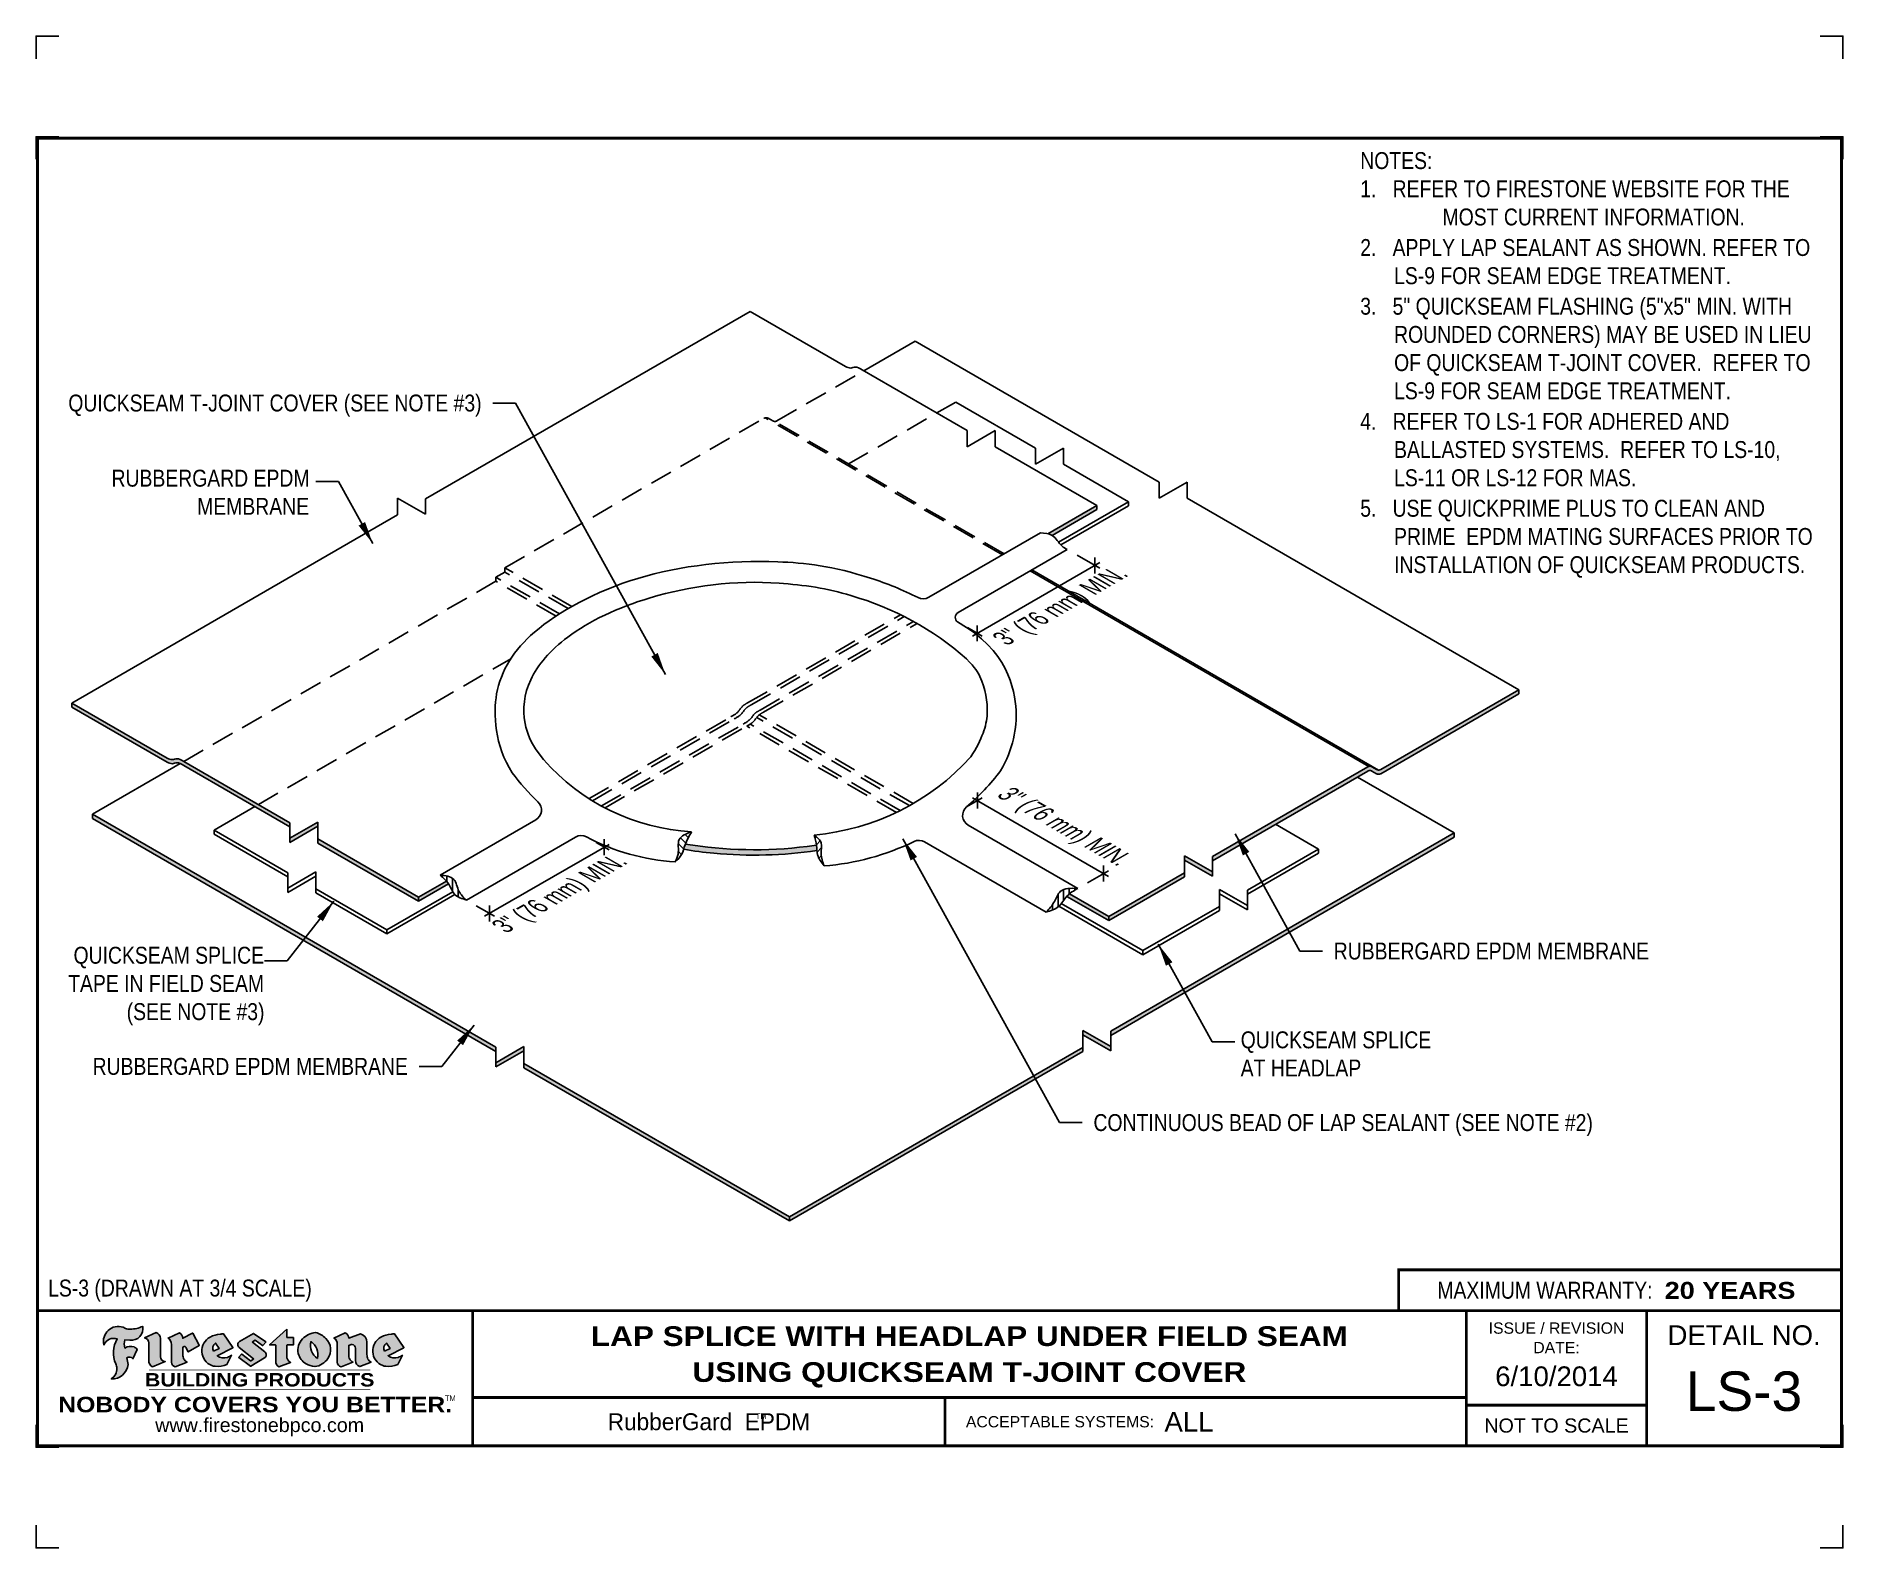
# Model space of a CAD drawing. Header units: inches. Extents: x 143.4 to 163.5, y 131.3 to 148.
import ezdxf
from ezdxf.enums import TextEntityAlignment as Align

# ---------------------------------------------------------------- set-up
doc = ezdxf.new("R2010")
doc.units = ezdxf.units.IN
doc.header["$MEASUREMENT"] = 0
doc.linetypes.add('HIDDEN', pattern=[0.375, 0.25, -0.125])
doc.layers.get('0').update_dxf_attribs({"linetype": 'CONTINUOUS'})
doc.layers.get('DEFPOINTS').update_dxf_attribs({"linetype": 'CONTINUOUS'})
for name, color, linetype in [('FSBP-ANNO-NOTE', 7, 'CONTINUOUS'), ('FSBP-MEMBRANE', 7, 'CONTINUOUS'), ('FSBP-SEALANTS', 1, 'CONTINUOUS'), ('FSBP-TTLB', 7, 'CONTINUOUS'), ('FSBP-TTLB-BORDER', 7, 'CONTINUOUS'), ('FSBP-TTLB-TEXT', 7, 'CONTINUOUS')]:
    doc.layers.add(name, color=color, linetype=linetype)
doc.styles.add('FSBP_ARIAL', font='arial.ttf')
doc.styles.add('FSBP_ARIAL_BOLD', font='')
doc.styles.add('FSBP_ARIAL_NAR', font='ARIALN.TTF')
doc.styles.add('FSBP_BANKGOTHIC', font='bgothm.ttf')
doc.styles.get('FSBP_ARIAL_BOLD').set_extended_font_data('Arial Black')
doc.dimstyles.new('FSBP-LEADER', dxfattribs={"dimtxt": 0.1875, "dimasz": 0.25, "dimexe": 0.0625, "dimexo": 0.125, "dimgap": 0.125, "dimtad": 0, "dimtih": 1, "dimtoh": 1, "dimdec": 4, "dimzin": 0, "dimdsep": 46, "dimlunit": 4, "dimtxsty": 'FSBP_ARIAL_NAR', "dimcen": 0.09375, "dimclrd": 256, "dimclre": 256, "dimclrt": 256, "dimadec": 0, "dimazin": 0, "dimtfac": 1, "dimtdec": 4, "dimtofl": 0, "dimtmove": 0, "dimatfit": 3, "dimfxl": 1, "dimtolj": 1, "dimtzin": 0, "dimlwd": -1, "dimlwe": -1, "dimarcsym": 0})

msp = doc.modelspace()

# ---------------------------------------------------------------- texts
at = {"layer": 'DEFPOINTS', "style": 'FSBP_ARIAL_NAR'}
msp.add_text('LS-3 (DRAWN AT 3/4 SCALE)', height=0.1875, dxfattribs=at).set_placement((143.5798584845294, 134.1392954964357), align=Align.MIDDLE_LEFT)
at = {"layer": 'FSBP-ANNO-NOTE', "style": 'FSBP_ARIAL_NAR'}
for s, p in [('QUICKSEAM T-JOINT COVER (SEE NOTE #3)', (148.385876410881, 143.9523640200164)), ('RUBBERGARD EPDM MEMBRANE', (147.5687002074927, 136.5969124808633))]:
    msp.add_text(s, height=0.1875, dxfattribs=at).set_placement(p, align=Align.MIDDLE_RIGHT)
for rotation, oblique, p in [(30.00000000000054, 329.9999999999999, (154.8568592853325, 141.7118641047426)), (329.9999999999994, 30, (154.7989655022237, 139.2643734889286)), (30.00000000000054, 329.9999999999999, (149.3048422563469, 138.5228651924373))]:
    msp.add_text('3" (76 mm) MIN.', height=0.1875, rotation=rotation, dxfattribs=dict(at, oblique=oblique)).set_placement(p, align=Align.MIDDLE)
for s, p in [('RUBBERGARD EPDM MEMBRANE', (157.8336363895877, 137.8759347495795)), ('CONTINUOUS BEAD OF LAP SEALANT (SEE NOTE #2)', (155.1696121678482, 135.9738721031714))]:
    msp.add_text(s, height=0.1875, dxfattribs=at).set_placement(p, align=Align.MIDDLE_LEFT)
at = {"layer": 'FSBP-ANNO-NOTE', "char_height": 0.1875, "attachment_point": 1, "style": 'FSBP_ARIAL_NAR'}
for s, width, gutter_width, heights, insert in [('\\pi-0.375,l0.375,t0.1875,0.375;NOTES:\\P1.   REFER TO FIRESTONE WEBSITE FOR THE                MOST CURRENT INFORMATION.\\P{\\H0.083333x;\\P\\pt0.375;}2.   APPLY LAP SEALANT AS SHOWN. REFER TO LS-9 FOR SEAM EDGE TREATMENT.\\P{\\H0.083333x;\\P}3.   5" QUICKSEAM FLASHING (5"x5" MIN. WITH ROUNDED CORNERS) MAY BE USED IN LIEU OF QUICKSEAM T-JOINT COVER.  REFER TO LS-9 FOR SEAM EDGE TREATMENT.\\P{\\H0.083333x;\\P}4.   REFER TO LS-1 FOR ADHERED AND BALLASTED SYSTEMS.  REFER TO LS-10, LS-11 OR LS-12 FOR MAS.\\P{\\H0.083333x;\\P}5.   USE QUICKPRIME PLUS TO CLEAN AND PRIME  EPDM MATING SURFACES PRIOR TO INSTALLATION OF QUICKSEAM PRODUCTS.', 5.151235811755242, 23.08110225731588, [5.175010304221304], (158.1276607967915, 146.7340067642444)), ('\\pi0.09503;RUBBERGARD EPDM \\P\\pi1.0444;MEMBRANE', 2.257802817619449, 5, [0.5789816384931328], (144.1879958323589, 143.2125497006)), ('\\pi0.16653;QUICKSEAM SPLICE\\P\\pi0.10705;TAPE IN FIELD SEAM\\P\\pi0.75601;(SEE NOTE #3)', 2.257802817619449, 5, [0.930300236437688], (143.6951691500508, 137.9230403992569)), ('QUICKSEAM SPLICE\\PAT HEADLAP', 2.257802817619449, 5, [0.5518512729195209], (156.802035552193, 136.9851577365625))]:
    msp.add_mtext_dynamic_manual_height_columns(s, width=width, gutter_width=gutter_width, heights=heights, dxfattribs=dict(at, insert=insert))

# ---------------------------------------------------------------- blocks, each defined once
blk = doc.blocks.new('TTLB-EPDM_2')
at = {"layer": 'FSBP-TTLB-TEXT'}
h = blk.add_hatch(color=1, dxfattribs=at)
edge = h.paths.add_edge_path()
edge.add_arc((1.037309769669573, -0.1982514792917306), 0.1319107607348553, 264.0410451462098, 370.3106169565175)
edge.add_arc((1.027551646585694, 0.1214293576525799), 0.3273056962876235, 270.05058356628535, 295.23459397187514, ccw=False)
edge.add_arc((1.022801957313345, -0.06680179986895154), 0.1391656561713503, 249.3281275763668, 272.0749124149863, ccw=False)
edge.add_line((0.9736743133014443, -0.1970076156048179), (0.9474927838574558, -0.1852745150568325))
edge.add_arc((0.8939498971398288, -0.3394262635682071), 0.1631857907024099, 70.84590087378872, 194.3325259843273)
edge.add_arc((0.8444260109029493, -0.4259936440910768), 0.1179914261095279, 70.96950098067128, 156.9641407594482, ccw=False)
edge.add_arc((1.153141409296894, -0.4684497516079468), 0.3110405457095052, 150.3231137483159, 203.2084295854517)
edge.add_arc((0.7562495500622943, -0.6412608153899899), 0.1218587156617311, 0.8849157075190988, 24.34668939894999, ccw=False)
edge.add_arc((0.7493781665697374, -0.6475258110744375), 0.1289731377238325, -58.36655102076742, 3.6216782311386737, ccw=False)
edge.add_arc((0.8256699029544474, -0.5792158350996106), 0.1783301886510354, 267.2205474105585, 354.1381621173521)
edge.add_arc((0.7903121048625305, -0.6011409294291745), 0.212787892960859, 0.9996158580669322, 21.00503380861244)
edge.add_arc((1.01880712263941, -0.5666691048185161), 0.05136395668415847, 40.82117713173261, 125.52727787225791, ccw=False)
edge.add_line((1.057676976260041, -0.5330924682126437), (1.102776947655911, -0.4308018311949837))
edge.add_arc((1.040858222524664, -0.4699705673995949), 0.07326744446031509, 32.31675181867256, 66.31481236598174)
edge.add_arc((1.032262518825329, -0.5063316993097662), 0.1102246948011782, 69.8179132332389, 125.254734720681)
edge.add_arc((1.127708877207287, -0.368959353531244), 0.1659710644737306, 164.1569669952081, 196.5811013160487, ccw=False)
edge.add_line((0.9680425188342383, -0.3236487780942383), (1.023615334387159, -0.3294494641845773))
h = blk.add_hatch(color=1, dxfattribs=at)
edge = h.paths.add_edge_path()
edge.add_line((1.275239419159561, -0.6223407783464694), (1.415345367376062, -0.5660418822574371))
edge.add_arc((1.421019305783958, -0.5090099247487757), 0.05731350411836949, 181.9717871001989, 264.31851000495806, ccw=False)
edge.add_line((1.363739737527226, -0.5109819325197265), (1.363412352251203, -0.3102363679013962))
edge.add_arc((1.294263659668751, -0.3103491388303989), 0.06914878453844908, 0.0934405599591014, 72.42834396969012)
edge.add_line((1.315139561173908, -0.2444268274366692), (1.186839444240604, -0.3024209471341379))
edge.add_arc((1.175246268095289, -0.3585110609420917), 0.05727567197445628, -0.017399788185912257, 78.322067691347, ccw=False)
edge.add_line((1.232521937428658, -0.3585284546236807), (1.232574268422297, -0.555126496687123))
edge.add_arc((1.305699496415486, -0.5558575689677219), 0.07312888236350451, 179.4272023230205, 245.3845503102953)
h = blk.add_hatch(color=1, dxfattribs=at)
edge = h.paths.add_edge_path()
edge.add_line((1.792026821926584, -0.3839679064720229), (1.722158956877934, -0.2518542302253621))
edge.add_arc((1.720119655279638, -0.2529327078887852), 0.002306916790721817, 27.87197133405656, 117.3766794470751)
edge.add_line((1.719058846382097, -0.250884159729182), (1.610638460368705, -0.3070279753467702))
edge.add_arc((1.547088841662962, -0.3061026658494403), 0.06355635479880145, 359.165808011073, 425.8793658831422)
edge.add_line((1.573061729235633, -0.2480956029480268), (1.446879247402876, -0.3051325108639702))
edge.add_arc((1.407812067100189, -0.370357133046621), 0.07602957263902092, -3.441403975725109, 59.07992244284969, ccw=False)
edge.add_line((1.483704536400296, -0.3749210150788969), (1.483704536400296, -0.5723838140635706))
edge.add_arc((1.54053746518044, -0.568254406115083), 0.05698275005415228, 184.1557352478595, 255.3066498366543)
edge.add_line((1.526084036778343, -0.6233736605654059), (1.657291340682093, -0.570650514527486))
edge.add_arc((1.688298576827198, -0.5021390388423987), 0.0752015358480571, 207.5160880841914, 245.649226723163, ccw=False)
edge.add_arc((1.721050197024907, -0.4914488168456328), 0.1093332836229113, 179.4823365255141, 204.5537900001094, ccw=False)
edge.add_line((1.611721375809452, -0.4904610114968335), (1.611721375809452, -0.4126404716788983))
edge.add_arc((1.628589765097195, -0.414159299036043), 0.01693662875851176, 28.356188110622725, 174.8549701683585, ccw=False)
edge.add_arc((1.627340435522395, -0.4197189881350504), 0.02111886817708033, 22.216893572439517, 40.10213956426492, ccw=False)
edge.add_line((1.646891420738257, -0.4117336534413738), (1.666638796144639, -0.4549750258192233))
edge.add_arc((1.668737246926742, -0.4540167099035481), 0.002306916790685496, 204.545128184284, 299.6323508190091)
edge.add_line((1.669877862091766, -0.4560219186518992), (1.791128135493295, -0.3870515928837648))
edge.add_line((1.791128135493295, -0.3870515928837648), (1.792026821926584, -0.3839679064720229))
h = blk.add_hatch(color=1, dxfattribs=at)
h.paths.add_polyline_path([(2.063388732080512, -0.2583237030618903, 0.02524281661523788), (2.025024361750752, -0.2610532129309178, 0.1213611957758757), (1.901773912052249, -0.3008158885520373, 0.6151668103976068), (1.93274136141747, -0.6099060679591872, 0.05306812109568645), (1.967936229862175, -0.617865745600497, 0.1150932231766138), (2.099126721549737, -0.5994933789882708), (2.151195569562105, -0.4944891916583316, -0.08755405562188731), (2.104230609512001, -0.5187113292177372, -0.265591761123442), (1.992692314386659, -0.5010701623316862), (2.165347897647223, -0.4141184325909109, 0.4518949533370738), (2.166222728871162, -0.4107679608846269)])
h.paths.add_polyline_path([(2.014217313945437, -0.4188965037300676), (1.951113654018855, -0.4515330109460507, -0.3720533890450154), (1.973177450672722, -0.3607130665457561)], flags=16)
h = blk.add_hatch(color=1, dxfattribs=at)
edge = h.paths.add_edge_path()
edge.add_arc((2.260407392426802, -0.3775796671688782), 0.04152450223225729, 123.20805433950699, 232.2027298779723, ccw=False)
edge.add_line((2.237665217914071, -0.3428366421988329), (2.393535971665983, -0.2540943745380986))
edge.add_arc((2.394677353533142, -0.2560991469722482), 0.002306916790741334, 55.64644466176611, 119.65426054492559, ccw=False)
edge.add_line((2.395979141996861, -0.2541946229174954), (2.531809646140459, -0.3470380726374032))
edge.add_arc((2.530468902927946, -0.3489153772789875), 0.002306916790700397, -42.731101238422525, 54.4661353739603, ccw=False)
edge.add_line((2.532163440279987, -0.3504807552658491), (2.498457913851155, -0.3869673252714421))
edge.add_arc((2.496763376499139, -0.3854019472845934), 0.002306916790672934, 233.7527076894875, 317.26889876138785, ccw=False)
edge.add_line((2.495399362263356, -0.38726241234572), (2.413849913492982, -0.3274738082119626))
edge.add_arc((2.412485899257181, -0.3293342732731342), 0.002306916790720064, 53.75270768979358, 124.4135619297835)
edge.add_line((2.41118211687575, -0.3274311136421062), (2.382933981293377, -0.346782838468144))
edge.add_arc((2.38423776367478, -0.3486859980991606), 0.002306916790694898, 124.4135619293799, 231.8459020253626)
edge.add_line((2.382812599816248, -0.3505000469010184), (2.519899969301207, -0.4581994452042721))
edge.add_arc((2.494247019847682, -0.4908523236374461), 0.04152450223225742, -55.21225898295222, 51.84590202520428, ccw=False)
edge.add_line((2.517938320565804, -0.5249552055672808), (2.364434947484597, -0.6179520922513717))
edge.add_arc((2.36323960192349, -0.6159790200102006), 0.002306916790726996, 233.2955624372927, 301.20872157023314, ccw=False)
edge.add_line((2.361860787187538, -0.6178285429225383), (2.231266621301074, -0.5204709167214361))
edge.add_arc((2.232647938930649, -0.5186232623475259), 0.002306916790697672, 135.5134179846393, 233.21798691998708, ccw=False)
edge.add_line((2.231002150870836, -0.5170067083764565), (2.262839375599356, -0.4845937328397696))
edge.add_arc((2.264485163659225, -0.4862102868108537), 0.002306916790748497, 53.0352839999411, 135.513417985369, ccw=False)
edge.add_line((2.265872365996302, -0.4843670465239001), (2.361834678328762, -0.5565872257804898))
edge.add_arc((2.363221880665761, -0.5547439854936304), 0.002306916790627066, 233.0352840000685, 302.2362632414394)
edge.add_line((2.36445241715569, -0.5566953042850713), (2.39428499383348, -0.5378823484768844))
edge.add_arc((2.393054457343549, -0.5359310296853765), 0.002306916790685166, 302.2362632406177, 412.2027298768422)
edge.add_line((2.394468296066179, -0.5341081404551886), (2.234958295420142, -0.4103916733127022))
h = blk.add_hatch(color=1, dxfattribs=at)
edge = h.paths.add_edge_path()
edge.add_line((2.763460561272041, -0.2072496393923444), (2.763460561272041, -0.2969520779963801))
edge.add_arc((2.765767478062699, -0.2969520779963943), 0.00230691679065842, 179.9999999996471, 269.9999999996471)
edge.add_line((2.765767478062685, -0.2992589947870528), (2.835417693520355, -0.2992589947870528))
edge.add_arc((2.835417693520355, -0.3015659115777538), 0.002306916790701052, 0, 90, ccw=False)
edge.add_line((2.837724610311056, -0.3015659115777538), (2.837724610311056, -0.3790761307453892))
edge.add_arc((2.83541769352037, -0.3790761307453749), 0.002306916790686842, 269.99999999964706, 359.99999999964706, ccw=False)
edge.add_line((2.835417693520355, -0.3813830475360618), (2.765767478062685, -0.3813830475360618))
edge.add_arc((2.765767478062699, -0.3836899643267202), 0.00230691679065842, 90.00000000035294, 180.0000000003529)
edge.add_line((2.763460561272041, -0.3836899643267344), (2.763460561272041, -0.5033995910642801))
edge.add_arc((2.836735953378943, -0.5071368822038516), 0.07337063740681413, 177.0802527808789, 245.3249543133826)
edge.add_line((2.806105814540615, -0.5738080530967267), (2.674529557384915, -0.6226036013049594))
edge.add_arc((2.708610405062069, -0.564298408791804), 0.06753517344606039, 177.0345319916277, 239.6926428024901, ccw=False)
edge.add_line((2.641165668230087, -0.560804539009709), (2.641165668230087, -0.3836899643267344))
edge.add_arc((2.638858751439429, -0.3836899643267202), 0.00230691679065842, 359.9999999996471, 449.999999999647)
edge.add_line((2.638858751439443, -0.3813830475360618), (2.572857950769389, -0.3813830475360618))
edge.add_line((2.572857950769389, -0.3813830475360618), (2.763460561272041, -0.2072496393923444))
h = blk.add_hatch(color=1, dxfattribs=at)
edge = h.paths.add_edge_path(flags=16)
edge.add_arc((2.940363509127394, -0.4847985213681437), 0.1684614578629418, 344.5558804047865, 417.0140046669545)
edge.add_arc((3.194458079644619, -0.3883534532477785), 0.1684614578629414, 164.5558804047864, 237.0140046669546)
edge = h.paths.add_edge_path()
edge.add_arc((3.069375116502199, -0.4399344555144872), 0.1828726885096673, 136.0914512150047, 191.213418978326)
edge.add_arc((3.064939550433406, -0.4318234379590333), 0.1803148804748503, 194.0167254156723, 240.6663730831859)
edge.add_arc((3.098047041778981, -0.3845058757092554), 0.2378525180183701, 239.2975390661776, 264.2889872773176)
edge.add_arc((3.04884478212623, -0.4190232383793012), 0.203760689247156, 277.1986764832036, 326.503572961274)
edge.add_arc((3.077739326803546, -0.4341046616465112), 0.171374865791709, 325.3768876809902, 406.3828327799087)
edge.add_arc((3.011839488065919, -0.4896144380417797), 0.2571945645850002, 44.28462553519766, 73.82901434867304)
edge.add_arc((3.117152499586992, -0.4983433120546693), 0.2579560664039132, 97.50292863483666, 134.1039137579027)
h = blk.add_hatch(color=1, dxfattribs=at)
edge = h.paths.add_edge_path()
edge.add_line((3.322690228557462, -0.5721896537377091), (3.322690228557462, -0.3749210150788969))
edge.add_arc((3.246797759257384, -0.3703571330465745), 0.076029572638996, 356.5585960242387, 419.0799224428129)
edge.add_line((3.285864939560099, -0.3051325108639702), (3.412047421392799, -0.2480956029480268))
edge.add_arc((3.386074533820159, -0.3061026658494941), 0.06355635479883807, 0.3962622833877276, 65.87936588318718, ccw=False)
edge.add_line((3.449629368605429, -0.3056631084210863), (3.580526418688805, -0.2593848434574539))
edge.add_arc((3.555744121700958, -0.3530904070730321), 0.09692726601172152, 2.366977007666776, 75.18615851992018, ccw=False)
edge.add_line((3.652588689330287, -0.3490873311063041), (3.652588689330287, -0.4883770011386872))
edge.add_arc((3.761877549389556, -0.4914934052703811), 0.1093332836229047, 178.3666365323574, 204.5537900000422)
edge.add_arc((3.729125929191727, -0.5021836272670953), 0.07520153584796169, 207.5160880841711, 245.2240541443093)
edge.add_line((3.697611150971852, -0.5704631245385627), (3.572585913552643, -0.6207021253773775))
edge.add_arc((3.59534718600759, -0.5526356419907701), 0.07177131519198746, 180.3328587115751, 251.51018566665869, ccw=False)
edge.add_line((3.523577081955409, -0.5530525936986663), (3.523577081955409, -0.4153032515383615))
edge.add_arc((3.486319529276879, -0.4148773504126441), 0.0372599868942854, 359.3450650296066, 449.0500281941028)
edge.add_arc((3.482769874121713, -0.4419622099033496), 0.06447454900600783, 86.29402372314017, 119.8211331593848)
edge.add_line((3.450707067966732, -0.3860252459975726), (3.450707067966732, -0.4904610114968335))
edge.add_arc((3.560035889182251, -0.491448816845647), 0.1093332836229751, 179.4823365255069, 204.5537900001023)
edge.add_arc((3.527284268984408, -0.5021390388424952), 0.07520153584796385, 207.5160880841699, 245.6492267231416)
edge.add_line((3.496277032839316, -0.570650514527486), (3.365069728935509, -0.6233736605654059))
edge.add_arc((3.37950248606194, -0.5682868177318081), 0.05694615642555727, 183.9298782390169, 255.318496325343, ccw=False)
h = blk.add_hatch(color=1, dxfattribs=at)
h.paths.add_polyline_path([(3.957695472291277, -0.2583237030618903, 0.02524281661523822), (3.919331101961575, -0.2610532129309178, 0.1085638477195505), (3.807890832595604, -0.2939221658134414, 0.6425897848490651), (3.827048101628293, -0.6099060679591872, 0.05306812109569052), (3.862242970072884, -0.617865745600497, 0.1150932231766133), (3.993433461760503, -0.5994933789882708), (4.045502309772871, -0.4944891916583316, -0.08755405562189084), (3.998537349722767, -0.5187113292177372, -0.2655917611234366), (3.886999054597368, -0.5010701623316862), (4.059654637857989, -0.4141184325909109, 0.4518949533370731), (4.060529469081928, -0.4107679608846269)])
h.paths.add_polyline_path([(3.90852405415626, -0.4188965037300676), (3.845420394229677, -0.4515330109460507, -0.3720533890450147), (3.867484190883488, -0.3607130665457561)], flags=16)
at = {"layer": 'DEFPOINTS', "linetype": 'Continuous', "ltscale": 1.75}
for points in [[(-0.015625, 13.88083333333333), (-0.015625, 14.13083333333333), (0.234375, 14.13083333333333)], [(20.01562500000003, 13.88083333333333), (20.01562500000003, 14.13083333333333), (19.76562500000003, 14.13083333333333)], [(-0.015625, -2.380833333333342), (-0.015625, -2.630833333333342), (0.234375, -2.630833333333342)], [(20.01562500000003, -2.380833333333342), (20.01562500000003, -2.630833333333342), (19.76562500000003, -2.630833333333342)]]:
    blk.add_lwpolyline(points, dxfattribs=at)
at = {"layer": 'DEFPOINTS', "color": 1}
for points in [[(0.234375, 13.015625), (-0.015625, 13.015625), (-0.015625, 12.765625)], [(20.015625, 12.765625), (20.015625, 13.015625), (19.765625, 13.015625)], [(0.234375, -1.515625), (-0.015625, -1.515625), (-0.015625, -1.265625)], [(20.015625, -1.265625), (20.015625, -1.515625), (19.765625, -1.515625)]]:
    blk.add_lwpolyline(points, dxfattribs=at)
at = {"layer": 'FSBP-TTLB', "const_width": 0.03125}
blk.add_lwpolyline([(15.09028770518938, 0), (20, 0), (20, 0.4512598240669945), (15.09028770518938, 0.4512598240669945)], close=True, dxfattribs=at)
for points in [[(0, 0), (0, -1.5), (20, -1.5), (20, 0), (0, 0)], [(4.825208527206769, 0), (4.825208527206769, -0.9643749050531198)], [(15.84028770518938, 0), (15.84028770518938, -0.9643749050531198)], [(17.84110496735593, 0), (17.84110496735593, -1.5)], [(20, 0), (20, -1.5)], [(4.825208527206769, -0.9643749050531198), (15.84028770518938, -0.9643749050531198)], [(4.825208527206769, -0.9643749050531198), (4.825208527206769, -1.5)], [(15.84028770518938, -0.9643749050531198), (15.84028770518938, -1.5)], [(15.84028770518938, -1.048740175933006), (17.84110496735593, -1.048740175933006)]]:
    blk.add_lwpolyline(points, dxfattribs=at)
at = {"layer": 'FSBP-TTLB-BORDER', "const_width": 0.03125}
blk.add_lwpolyline([(20, 0), (20, 13), (0, 13), (0, 0)], dxfattribs=at)
at = {"layer": 'FSBP-TTLB-TEXT', "color": 1}
blk.add_line((0.7358432058323388, -0.379822754145593), (0.7358432058323388, -0.379822754145593), dxfattribs=at)
for points in [[(1.023615323725323, -0.3294494630716969, 0.5000510906601082), (1.167090420776901, -0.1746414942047778, -0.1103304102359608), (1.027840608309816, -0.2058762110801382, -0.09957876667165425), (0.9736743133014443, -0.1970076156048179), (0.9474927838574558, -0.1852745150568325, 0.5978159689075124), (0.7358432058323388, -0.379822754145593, -0.3938834584182213), (0.8828996422548698, -0.3144510229727047, 0.2349406564350952), (0.86727108227484, -0.5910237178633082, -0.1027304183841549), (0.8780937320133262, -0.6393788197974146, -0.2772692352614086), (0.8170223912655956, -0.7573362346216896, 0.3985429150902959), (1.003067614090241, -0.5974286950643517, 0.0875124847930418), (0.9889600163401155, -0.5248671157293501, -0.3874031597924062), (1.057676976260041, -0.5330924682126437), (1.102776947655911, -0.4308018311949837, 0.1494423498871741), (1.07029056398062, -0.4028746979725923, 0.2467195073738216), (0.9686394281704906, -0.4163228904100862, -0.1424285161541127), (0.9680425188342383, -0.3236487780942383), (1.023615334387159, -0.3294494641845773)], [(2.166222728871162, -0.4107679608846269), (2.063388732080512, -0.2583237030618903, 0.02524281661523788), (2.025024361750752, -0.2610532129309178, 0.1085638477195265), (1.913584092384895, -0.2939221658134414, 0.6425897848491228), (1.93274136141747, -0.6099060679591872, 0.05306812109568648), (1.967936229862175, -0.617865745600497, 0.1150932231766137), (2.099126721549737, -0.5994933789882708), (2.151195569562105, -0.4944891916583316, -0.0875540556218873), (2.104230609512001, -0.5187113292177372, -0.2655917611234418), (1.992692314386659, -0.5010701623316862), (2.165347897647223, -0.4141184325909109)], [(2.763460561272041, -0.2072496393923444), (2.763460561272041, -0.2969520779963801, 0.4142135623730958), (2.765767478062685, -0.2992589947870528), (2.835417693520355, -0.2992589947870528, -0.414213562373095), (2.837724610311056, -0.3015659115777538), (2.837724610311056, -0.3790761307453892, -0.4142135623730938), (2.835417693520355, -0.3813830475360618), (2.765767478062685, -0.3813830475360618, 0.4142135623730958), (2.763460561272041, -0.3836899643267344), (2.763460561272041, -0.5033995910642801, 0.3068985753588853), (2.806105814540615, -0.5738080530967267), (2.674529557384915, -0.6226036013049594, -0.2804194150632976), (2.641165668230087, -0.560804539009709), (2.641165668230087, -0.3836899643267344, 0.414213562373095), (2.638858751439443, -0.3813830475360618), (2.572857950769389, -0.3813830475360618), (2.763460561272041, -0.2072496393923444)], [(4.060529469081928, -0.4107679608846269), (3.957695472291277, -0.2583237030618903, 0.02524281661523788), (3.919331101961575, -0.2610532129309178, 0.1085638477195265), (3.807890832595604, -0.2939221658134414, 0.6425897848491228), (3.827048101628293, -0.6099060679591872, 0.05306812109568648), (3.862242970072884, -0.617865745600497, 0.1150932231766137), (3.993433461760503, -0.5994933789882708), (4.045502309772871, -0.4944891916583316, -0.0875540556218873), (3.998537349722767, -0.5187113292177372, -0.2655917611234418), (3.886999054597368, -0.5010701623316862), (4.059654637857989, -0.4141184325909109)], [(4.059654637857989, -0.4141184325909109, 0.4518949533370731), (4.060529469081928, -0.4107679608846269, 0.4518949533370731)]]:
    blk.add_lwpolyline(points, format="xyb", dxfattribs=at)
for points in [[(1.275239419159561, -0.6223407783464694), (1.415345367376062, -0.5660418822574371, -0.3756100036733062), (1.363739737527226, -0.5109819325197265), (1.363412352251203, -0.3102363679013962, 0.3265360292958048), (1.315139561173908, -0.2444268274366692), (1.186839444240604, -0.3024209471341379, -0.3557863980845349), (1.232521937428658, -0.3585284546236807), (1.232574268422297, -0.555126496687123, 0.2960110723418457)], [(1.792026821926584, -0.3839679064720229), (1.722158956877934, -0.2518542302253621, 0.4116839150163434), (1.719058846382097, -0.250884159729182), (1.610638460368705, -0.3070279753467702, 0.2996033003794034), (1.573061729235633, -0.2480956029480268), (1.446879247402876, -0.3051325108639702, -0.2797757560995365), (1.483704536400296, -0.3749210150788969), (1.483704536400296, -0.5723838140635706, 0.320828638474519), (1.526084036778343, -0.6233736605654059), (1.657291340682093, -0.570650514527486, -0.1679398621276611), (1.621603752698661, -0.5368819723450571, -0.1098333365370753), (1.611721375809452, -0.4904610114968335), (1.611721375809452, -0.4126404716788983, -0.743334502655012), (1.64349420176768, -0.4061152228778298, -0.07819791644735608), (1.646891420738257, -0.4117336534413738), (1.666638796144639, -0.4549750258192233, 0.4404648714563479), (1.669877862091766, -0.4560219186518992), (1.791128135493295, -0.3870515928837648)], [(1.951113654018855, -0.4515330109460507), (2.014217313945437, -0.4188965037300676), (1.973177450672722, -0.3607130665457561, 0.3720533890450154)], [(2.234958295420142, -0.4103916733127022, -0.5150044486718882), (2.237665217914071, -0.3428366421988329), (2.393535971665983, -0.2540943745380986, -0.2867822934100265), (2.395979141996861, -0.2541946229174954), (2.531809646140459, -0.3470380726374032, -0.4515027974650387), (2.532163440279987, -0.3504807552658491), (2.498457913851155, -0.3869673252714421, -0.3814439164929681), (2.495399362263356, -0.38726241234572), (2.413849913492982, -0.3274738082119626, 0.3184718635035665), (2.41118211687575, -0.3274311136421062), (2.382933981293377, -0.346782838468144, 0.5064094529656681), (2.382812599816248, -0.3505000469010184), (2.519899969301207, -0.4581994452042721, -0.5043597839115849), (2.517938320565804, -0.5249552055672808), (2.364434947484597, -0.6179520922513717, -0.3053163970316367), (2.361860787187538, -0.6178285429225383), (2.231266621301074, -0.5204709167214361, -0.4541703869768119), (2.231002150870836, -0.5170067083764565), (2.262839375599356, -0.4845937328397696, -0.3762644290664977), (2.265872365996302, -0.4843670465239001), (2.361834678328762, -0.5565872257804898, 0.3114700032088108), (2.36445241715569, -0.5566953042850713), (2.39428499383348, -0.5378823484768844, 0.520381097387146), (2.394468296066179, -0.5341081404551886)], [(2.937624918725987, -0.3131105398334029, 0.2452625673097023), (2.889993533867141, -0.4754966266250307, 0.2064059665179019), (2.976604338974084, -0.5890186876871866, 0.1094800500670344), (3.074378098474654, -0.6211778035979165, 0.2185147641853038), (3.218764944843201, -0.5314757029352819, 0.3689489483072479), (3.195959963110113, -0.3100352223135445, 0.1296305888694145), (3.0834694040758, -0.242595816912754, 0.1610736375384317)], [(3.10274193015772, -0.5296595419651595, 0.3271311138286319), (3.032079658614293, -0.3434924326507627, 0.3271311138286322)], [(3.322690228557462, -0.5721896537377091), (3.322690228557462, -0.3749210150788969, 0.2797757560995341), (3.285864939560099, -0.3051325108639702), (3.412047421392799, -0.2480956029480268, -0.2937618496109166), (3.449629368605429, -0.3056631084210863), (3.580526418688805, -0.2593848434574539, -0.3288760160581939), (3.652588689330287, -0.3490873311063041), (3.652588689330287, -0.4883770011386872, 0.114762897203527), (3.662431105063263, -0.536926560769686, 0.166032965990522), (3.697611150971852, -0.5704631245385627), (3.572585913552643, -0.6207021253773775, -0.3209557512194564), (3.523577081955409, -0.5530525936986663), (3.523577081955409, -0.4153032515383615, 0.4127061514896111), (3.48693727661589, -0.3776224848030694, 0.1473421876160361), (3.450707067966732, -0.3860252459975726), (3.450707067966732, -0.4904610114968335, 0.1098333365370753), (3.460589444855941, -0.5368819723450855, 0.1679398621276611), (3.496277032839316, -0.570650514527486), (3.365069728935509, -0.6233736605654059, -0.3219729545308964), (3.322690228557462, -0.5721896537377091, 29.1476284739)], [(3.845420394229677, -0.4515330109460507), (3.90852405415626, -0.4188965037300676), (3.867484190883488, -0.3607130665457561, 0.3720533890450154)]]:
    blk.add_lwpolyline(points, format="xyb", close=True, dxfattribs=at)
at = {"layer": 'FSBP-TTLB-TEXT'}
for points, const_width in [([(1.233926579809207, -0.6584455781731435), (3.691229482685259, -0.6584455781731577)], 0.0078125), ([(1.233926579809207, -0.8761560960495984), (3.691229482685259, -0.8761560960495842)], 0.0078125), ([(10.06152282927678, -0.9643749050531198), (10.06152282927678, -1.5)], 0.03125)]:
    blk.add_lwpolyline(points, dxfattribs=dict(at, const_width=const_width))
at = {"layer": 'FSBP-TTLB-TEXT', "color": 1}
for centre, start, end in [((1.789987520328282, -0.3850463841354355), 299.6323508193319, 27.87197133380463), ((2.164310260790558, -0.412058050385383), 296.7304547840455, 34.00233684987403)]:
    blk.add_arc(centre, 0.00230691679068068, start, end, dxfattribs=at)
at = {"layer": 'FSBP-TTLB-TEXT', "style": 'FSBP_ARIAL_NAR'}
blk.add_text('MAXIMUM WARRANTY:', height=0.1875, dxfattribs=at).set_placement((17.90516569312837, 0.2256299120335257), align=Align.MIDDLE_RIGHT)
at = {"layer": 'FSBP-TTLB-TEXT'}
for s, height, style, p in [('ISSUE / REVISION', 0.125, 'FSBP_ARIAL', (16.84069633627263, -0.1938496373466023)), ('DETAIL NO.', 0.21875, 'FSBP_ARIAL', (18.92055248367797, -0.2724398367368792)), ('DATE:', 0.125, 'FSBP_ARIAL', (16.84069633627263, -0.409973105348854)), ('www.firestonebpco.com', 0.15625, 'FSBP_ARIAL', (2.462578031247233, -1.268657306740124)), ('RubberGard  EPDM', 0.1875, 'FSBP_BANKGOTHIC', (7.443365678241776, -1.23218745252656)), ('TM', 0.0625, 'FSBP_BANKGOTHIC', (8.023397742165457, -1.169706269210366)), ('NOT TO SCALE', 0.15625, 'FSBP_ARIAL', (16.84069633627263, -1.274370087966503))]:
    blk.add_text(s, height=height, dxfattribs=dict(at, style=style)).set_placement(p, align=Align.MIDDLE_CENTER)
at = {"layer": 'FSBP-TTLB-TEXT', "lineweight": 18, "style": 'FSBP_ARIAL_BOLD'}
blk.add_text('BUILDING PRODUCTS', height=0.1484375, dxfattribs=at).set_placement((2.462578031247233, -0.7673008371113639), align=Align.MIDDLE_CENTER)
at = {"layer": 'FSBP-TTLB-TEXT', "color": 1}
for s, height, style, p in [('NOBODY COVERS YOU BETTER.', 0.171875, 'FSBP_ARIAL_BOLD', (2.412604263603384, -1.041650450587369)), ('TM', 0.0625, 'FSBP_BANKGOTHIC', (4.576671173373001, -0.9725745042934193))]:
    blk.add_text(s, height=height, dxfattribs=dict(at, style=style)).set_placement(p, align=Align.MIDDLE_CENTER)
at = {"layer": 'FSBP-TTLB-TEXT', "style": 'FSBP_ARIAL'}
blk.add_text('ACCEPTABLE SYSTEMS:', height=0.125, dxfattribs=at).set_placement((10.29281281591562, -1.23218745252656), align=Align.MIDDLE_LEFT)
at = {"layer": 'FSBP-TTLB-TEXT'}
for tag, height, style, p in [('MAXIMUM_WARRANTY', 0.1875, 'FSBP_ARIAL_BOLD', (18.03987100774941, 0.2240244307510579)), ('ACCPT_SYSTEMS', 0.21875, 'FSBP_ARIAL', (12.49438170418193, -1.23218745252656))]:
    blk.add_attdef(tag, text='', height=height, dxfattribs=dict(at, style=style)).set_placement(p, align=Align.MIDDLE_LEFT)
for tag, height, style, p in [('DETAIL_DESCP_LINE_1', 0.21875, 'FSBP_ARIAL_BOLD', (10.33118450231211, -0.2831249841755152)), ('DETAIL_DESCP_LINE_2', 0.21875, 'FSBP_ARIAL_BOLD', (10.33118450231211, -0.6812499208775904)), ('ISSUE_REV_DATE', 0.21875, 'FSBP_ARIAL', (16.84069633627263, -0.7282559425942452)), ('DETAIL_NUMBER', 0.4375, 'FSBP_ARIAL', (18.91941590748775, -0.8931630692489421))]:
    blk.add_attdef(tag, text='', height=height, dxfattribs=dict(at, style=style)).set_placement(p, align=Align.MIDDLE_CENTER)

# ---------------------------------------------------------------- hatches: boundary and pattern name
at = {"layer": 'FSBP-MEMBRANE'}
h = msp.add_hatch(color=256, dxfattribs=at)
edge = h.paths.add_edge_path()
edge.add_line((155.2062423342589, 142.7702367729455), (155.2062423342589, 142.8171115335766))
edge.add_line((155.2062423342589, 142.8171115335766), (154.6630598252287, 142.5035048294354))
edge.add_spline(control_points=[(154.6630598252289, 142.5035048294354), (154.6804836777476, 142.4993985557494), (154.6968102505854, 142.4934726750918), (154.71128230512, 142.4844714668843)], knot_values=[0.07799257810140685, 0.07799257810140685, 0.07799257810140685, 0.07799257810140685, 0.1318156766073134, 0.1318156766073134, 0.1318156766073134, 0.1318156766073134], degree=3, periodic=0)
edge.add_line((154.71128230512, 142.4844714668843), (155.2062423342589, 142.7702367729455))
h = msp.add_hatch(color=256, dxfattribs=at)
edge = h.paths.add_edge_path()
edge.add_spline(control_points=[(145.0829877194652, 139.9775815191852), (145.0582471940938, 139.9939569940612), (145.0181109968719, 140.0205226905997), (144.954206287812, 139.9895125308057), (144.9192763737577, 140.0060409186324), (144.9004808232652, 140.0149347323267)], knot_values=[0, 0, 0, 0, 0.08180895076228539, 0.1327174800455999, 0.1920228148351552, 0.1920228148351552, 0.1920228148351552, 0.1920228148351552], degree=3, periodic=0)
edge.add_line((144.9004808232654, 140.0149347323266), (143.84262230586, 140.625689632115))
edge.add_line((143.84262230586, 140.625689632115), (143.84262230586, 140.580689632115))
edge.add_line((143.84262230586, 140.580689632115), (144.900480823266, 139.9699347323262))
edge.add_spline(control_points=[(144.9004808232652, 139.9699347323266), (144.9192763737577, 139.9610409186323), (144.954206287812, 139.9445125308056), (145.0044311054353, 139.9688844377126), (145.0329981578334, 139.960808608037), (145.0454999835929, 139.9549520513588)], knot_values=[0.04110575416042786, 0.04110575416042786, 0.04110575416042786, 0.04110575416042786, 0.1004110889499832, 0.1513196182332977, 0.1920228148351552, 0.1920228148351552, 0.1920228148351552, 0.1920228148351552], degree=3, periodic=0)
edge.add_spline(control_points=[(145.0454999835929, 139.9549520513588), (145.0581254533136, 139.9490375729114), (145.0705565863894, 139.9408095460483), (145.0829877194652, 139.9325815191852)], knot_values=[0, 0, 0, 0, 0.04110575416042787, 0.04110575416042787, 0.04110575416042787, 0.04110575416042787], degree=3, periodic=0)
edge.add_line((145.0829877194659, 139.9325815191849), (146.2602601378395, 139.2528829715273))
edge.add_line((146.2602601378395, 139.2528829715273), (146.2602601378395, 139.2978829715273))
edge.add_line((146.2602601378395, 139.2978829715273), (145.0829877194653, 139.9775815191851))
h.paths.add_polyline_path([(146.5704826760871, 139.2593206513348), (146.5704826760871, 139.3061956513347), (146.2602601378395, 139.1270885853687), (146.2602601378395, 139.0802135853688)])
h.paths.add_polyline_path([(146.5704826760872, 139.1187759055614), (146.5704826760871, 139.0737759055612), (147.6871337323873, 138.4290771176155), (147.6871337323873, 138.4740771176156)])
edge = h.paths.add_edge_path()
edge.add_spline(control_points=[(148.0189324105995, 138.6206411717571), (148.0117040592922, 138.6316720492055), (148.0036531113223, 138.642001842302), (147.9950198085385, 138.6518353048566)], knot_values=[0.279073007855125, 0.279073007855125, 0.279073007855125, 0.279073007855125, 0.3183877242858111, 0.3183877242858111, 0.3183877242858111, 0.3183877242858111], degree=3, periodic=0)
edge.add_line((147.9950198085384, 138.6518353048566), (147.6871337323873, 138.4740771176155))
edge.add_line((147.6871337323873, 138.4740771176155), (147.6871337323873, 138.4290771155748))
edge.add_line((147.6871337323873, 138.4290771155748), (148.0189324105995, 138.6206411717571))
h = msp.add_hatch(color=256, dxfattribs=at)
edge = h.paths.add_edge_path()
edge.add_spline(control_points=[(154.9043603642825, 138.5104677971458), (154.8939136074612, 138.5020159269694), (154.8834755049667, 138.4924769769173), (154.8738540542351, 138.4820157716809), (154.873370048426, 138.481485064436)], knot_values=[0.2933151269538374, 0.2933151269538374, 0.2933151269538374, 0.2933151269538374, 0.3338064581743644, 0.3359606603887633, 0.3359606603887633, 0.3359606603887633, 0.3359606603887633], degree=3, periodic=0)
edge.add_line((154.873370048426, 138.4814850644361), (155.3383616465978, 138.2130220400606))
edge.add_line((155.3383616465978, 138.2130220400606), (155.3383616465978, 138.25989703998))
edge.add_line((155.3383616465978, 138.25989703998), (154.9043603642879, 138.5104677971503))
h.paths.add_polyline_path([(156.1776472251304, 138.6975837947534), (156.1776472251304, 138.7444587946728), (155.3383616465978, 138.25989703998), (155.3383616465978, 138.2130220400606)])
h.paths.add_polyline_path([(156.1776472251304, 138.9318785404461), (156.1776472251304, 138.8850035404462), (156.487869763378, 138.7058964744803), (156.487869763378, 138.7527714744802)])
h.paths.add_polyline_path([(158.2106965905021, 139.8713653931264, -0.26794919326334), (158.2575715906281, 139.8713653930536), (158.3081244479392, 139.8421786870675, 0.2679491935161935), (158.3549994481035, 139.8421786869239), (159.8863465465153, 140.72630234632), (159.8863465465153, 140.7731773462177), (158.3549994484277, 139.8890536869142, -0.2679491924311239), (158.3081244484277, 139.8890536869142), (158.257571590502, 139.9182403930459, 0.2679491924309704), (158.2106965905021, 139.9182403930458), (156.487869763378, 138.9235658606387), (156.487869763378, 138.8766908607193)])
h = msp.add_hatch(color=256, dxfattribs=at)
h.paths.add_polyline_path([(144.0701793601683, 139.3918504268782), (144.0701793601683, 139.3449754268783), (148.5451233814285, 136.7613652915952), (148.5451233814285, 136.8082402915952)])
h.paths.add_polyline_path([(148.8553459196761, 136.7696779714026), (148.855345919676, 136.8165529714025), (148.5451233814285, 136.6374459054365), (148.5451233814285, 136.5905709054366)])
h.paths.add_polyline_path([(148.8553459196761, 136.6291332256291), (148.8553459196761, 136.5822582256293), (151.798611002124, 134.8829633379815), (151.798611002124, 134.9298383379814)])
h.paths.add_polyline_path([(155.051248717724, 136.7608745986595), (155.051248717724, 136.8077495986595), (151.798611002124, 134.9298383379815), (151.7986110021239, 134.8829633379815)])
h.paths.add_polyline_path([(155.051248717724, 136.9951693444328), (155.051248717724, 136.948294344433), (155.3614712559717, 136.769187278467), (155.3614712559717, 136.8160622784669)])
h.paths.add_polyline_path([(155.7364960927531, 137.156502355094), (159.1695564607588, 139.1385806827064), (159.1695564607588, 139.1854556827063), (155.3614712559717, 136.9868566646254), (155.3614712559717, 136.9399816646255), (155.6625057347858, 137.1137840020042)])
h = msp.add_hatch(color=256, dxfattribs=at)
edge = h.paths.add_edge_path()
edge.add_spline(control_points=[(152.0995705414284, 139.050446558185), (152.0645150589031, 139.0450962512526), (152.0292638550509, 139.0401577997151), (151.5499738696972, 138.9790291673489), (151.080920845186, 138.988580644118), (150.644699054678, 139.0617067425126)], knot_values=[7.569913265950165, 7.569913265950165, 7.569913265950165, 7.569913265950165, 7.609931997292815, 7.609931997292815, 8.111414408349956, 8.111414408349956, 8.111414408349956, 8.111414408349956], degree=3, periodic=0)
edge.add_spline(control_points=[(150.6446990546727, 139.0617067424982), (150.6438214763824, 139.0592825907065), (150.6371974797204, 139.0404277245675), (150.6319644631298, 139.0208838666539), (150.626963172818, 139.0041698758193)], knot_values=[0.1715727994655249, 0.1715727994655249, 0.1715727994655249, 0.1715727994655249, 0.1792584484588735, 0.2310825432835036, 0.2310825432835036, 0.2310825432835036, 0.2310825432835036], degree=3, periodic=0)
edge.add_spline(control_points=[(150.6269631728171, 139.0041698758164), (150.7367960075837, 138.9854036819328), (150.8486496877662, 138.9706040530368), (151.3405603439135, 138.9244427863675), (151.7323887974306, 138.9349591525518), (152.1037402440416, 138.9907130659722)], knot_values=[1.283704642627886, 1.283704642627886, 1.283704642627886, 1.283704642627886, 1.40845435190472, 1.40845435190472, 1.826411249090653, 1.826411249090653, 1.826411249090653, 1.826411249090653], degree=3, periodic=0)
edge.add_spline(control_points=[(152.1037402440453, 138.9907130659798), (152.1024549341798, 139.0090665875895), (152.1019219311346, 139.0292177133252), (152.0997405642, 139.0489864421876), (152.0995705414284, 139.0504465581851)], knot_values=[0.1917858116718217, 0.1917858116718217, 0.1917858116718217, 0.1917858116718217, 0.2466572571384719, 0.2510397879093265, 0.2510397879093265, 0.2510397879093265, 0.2510397879093265], degree=3, periodic=0)
at = {"layer": 'FSBP-SEALANTS'}
h = msp.add_hatch(dxfattribs=at)
h.set_pattern_fill('ANSI31', color=256, scale=0.5, angle=90, style=0)
h.set_pattern_definition([(135, (21.21225813369358, 218.4822043835205), (-0.04419417382415922, -0.04419417382415922), [])])
edge = h.paths.add_edge_path()
edge.add_spline(control_points=[(150.5318648885687, 138.8649890188058), (150.559180987296, 138.8899923797433), (150.6155752566855, 138.9416119864241), (150.6398062987009, 139.0725695250704), (150.6871616163477, 139.1518225459934), (150.7147619324172, 139.1980139461493)], knot_values=[0, 0, 0, 0, 0.1082083638258201, 0.223396894290155, 0.3843303083398824, 0.3843303083398824, 0.3843303083398824, 0.3843303083398824], degree=3, periodic=0)
edge.add_spline(control_points=[(150.7147619324172, 139.1980139461493), (150.6559607828618, 139.1763579346081), (150.5389573333655, 139.1332664632371), (150.5838244426552, 138.9681911327409), (150.5456897671241, 138.8924480052596), (150.5318648885687, 138.8649890188058)], knot_values=[0, 0, 0, 0, 0.1629294440911268, 0.3241995628877877, 0.4159131962507827, 0.4159131962507827, 0.4159131962507827, 0.4159131962507827], degree=3, periodic=0)
h = msp.add_hatch(dxfattribs=at)
h.set_pattern_fill('ANSI31', color=256, scale=0.5, style=0)
h.set_pattern_definition([(45, (21.23216097327031, 218.463378143856), (-0.04419417382415922, 0.04419417382415922), [])])
edge = h.paths.add_edge_path()
edge.add_spline(control_points=[(152.0743608202736, 139.1622180786051), (152.085140116317, 139.1240125572481), (152.1053282347674, 139.0524589430325), (152.1002114198775, 138.9261676959901), (152.1525256501203, 138.8586292016602), (152.1828160703939, 138.8195237925124)], knot_values=[0, 0, 0, 0, 0.1189656653384399, 0.2228061028928741, 0.3656229224769119, 0.3656229224769119, 0.3656229224769119, 0.3656229224769119], degree=3, periodic=0)
edge.add_spline(control_points=[(152.182816070394, 138.8195237925123), (152.1668934440427, 138.8640908243227), (152.1377127941325, 138.9457667315568), (152.1729713194569, 139.0817394076137), (152.1071766823034, 139.1354361741885), (152.0743608202731, 139.1622180786054)], knot_values=[0, 0, 0, 0, 0.1409096874723507, 0.2582385699662443, 0.3749878550956243, 0.3749878550956243, 0.3749878550956243, 0.3749878550956243], degree=3, periodic=0)
h = msp.add_hatch(dxfattribs=at)
h.set_pattern_fill('ANSI31', color=256, scale=0.5, angle=45, style=0)
h.set_pattern_definition([(90, (20.56258200560814, 218.1071136960843), (-0.0625, 1.387778780781446e-17), [])])
edge = h.paths.add_edge_path()
edge.add_spline(control_points=[(147.9253937321146, 138.7175124713442), (147.9608231615821, 138.6870725031239), (148.0286279305297, 138.6288165548072), (148.0741396998472, 138.4867086431585), (148.1670917790337, 138.4566732670966), (148.2172172143605, 138.4404763588242)], knot_values=[0, 0, 0, 0, 0.1386664688514837, 0.2653796017201057, 0.4136879998162812, 0.4136879998162812, 0.4136879998162812, 0.4136879998162812], degree=3, periodic=0)
edge.add_spline(control_points=[(148.2172172143605, 138.4404763588242), (148.1859309716257, 138.4703469173656), (148.1200155599811, 138.5332796951685), (148.0990988931189, 138.7000604700612), (147.9854974196368, 138.7114739079205), (147.9253937321146, 138.7175124713442)], knot_values=[0, 0, 0, 0, 0.1285791794250606, 0.2708970077545423, 0.4307882280974738, 0.4307882280974738, 0.4307882280974738, 0.4307882280974738], degree=3, periodic=0)
h = msp.add_hatch(dxfattribs=at)
h.set_pattern_fill('ANSI31', color=256, scale=0.5, angle=45, style=0)
h.set_pattern_definition([(90, (21.77671581040147, 218.1489792620497), (-0.0625, 1.387778780781446e-17), [])])
edge = h.paths.add_edge_path()
edge.add_spline(control_points=[(154.995885928588, 138.5696429591255), (154.9207661869954, 138.5729742110514), (154.7969995315718, 138.57846275375), (154.7408905022917, 138.4117805531612), (154.6795313184598, 138.3441902771922), (154.6464967409984, 138.3078010023078)], knot_values=[0, 0, 0, 0, 0.1969186844663151, 0.3244415708855918, 0.4731696631463478, 0.4731696631463478, 0.4731696631463478, 0.4731696631463478], degree=3, periodic=0)
edge.add_spline(control_points=[(154.6464967409984, 138.3078010023078), (154.6961445213277, 138.3231443125262), (154.7941850742469, 138.353443081322), (154.865757631135, 138.4948063519503), (154.9522179252892, 138.5445295497215), (154.995885928588, 138.5696429591255)], knot_values=[0, 0, 0, 0, 0.149625801893248, 0.2954693291681847, 0.4442974358858268, 0.4442974358858268, 0.4442974358858268, 0.4442974358858268], degree=3, periodic=0)

# ---------------------------------------------------------------- linework, layer by layer
at = {"layer": 'FSBP-ANNO-NOTE'}
for p, q in [((154.9874468659138, 142.2651965093351), (155.2389732315278, 142.1199776944396)), ((155.1848466437913, 142.0628393467913), (155.1848466437913, 142.2396160420879)), ((155.2389732315278, 142.1824776944395), (153.8269660733696, 141.3672549815793)), ((153.7713977631531, 141.4618373604412), (153.9352192488427, 141.3672549815793)), ((153.8810926611061, 141.310116633931), (153.8810926611061, 141.4868933292276)), ((153.8823446505015, 139.455196436767), (153.8823446505015, 139.6319731320636)), ((153.7619726549298, 139.4740879803691), (153.936471238238, 139.5748347844153)), ((153.8282180627649, 139.5748347844153), (155.3367002397904, 138.7039121934419)), ((149.8000858693997, 139.0587942257478), (148.4190459737738, 138.2614504702466)), ((149.6568126792587, 139.0790130406432), (149.8000858693996, 138.9962942257478)), ((149.7459592816631, 138.9391558780994), (149.7459592816631, 139.115932573396)), ((155.2825736520539, 138.6467738457935), (155.2825736520539, 138.8235505410902)), ((155.1041391040611, 138.6321429591255), (155.3367002397904, 138.7664121934419)), ((148.3254703898336, 138.3779763588242), (148.5272991492469, 138.2614504702466)), ((148.4731725615104, 138.2043121225983), (148.4731725615104, 138.3810888178949))]:
    msp.add_line(p, q, dxfattribs=at)
at = {"layer": 'FSBP-MEMBRANE'}
for p, q in [((147.7656082650873, 142.890626631702), (151.3633549477929, 144.9677866474382)), ((152.4212134651978, 144.35703174765), (151.3633549477929, 144.9677866474382)), ((152.6224398659639, 144.3088708235085), (153.1923928348313, 144.6379333235095)), ((153.431628448099, 143.8416855777999), (153.6423115559786, 143.9633235268479)), ((153.7686586399561, 143.4679940398478), (154.0788811782037, 143.6471011058137)), ((153.7686586399561, 143.4679940398478), (153.7686586399561, 143.6471011058113)), ((154.0788811782037, 143.6471011058137), (154.0788811782037, 143.4679940398501)), ((154.5282901121043, 143.2726965030088), (154.838512650352, 143.4518035689748)), ((154.5282901121043, 143.2726965030088), (154.5282901121043, 143.4518035689723)), ((154.838512650352, 143.4518035689748), (154.838512650352, 143.2726965030112)), ((155.8979063506055, 142.8967973009547), (156.2081288888531, 143.0759043669206)), ((155.8979063506055, 142.8967973009547), (155.8979063506055, 143.0759043669182)), ((156.2081288888531, 143.0759043669206), (156.2081288888531, 142.896797300957)), ((147.7656082650873, 142.7198322455435), (147.4553857268397, 142.8989393115094)), ((147.4553857268397, 142.8989393115094), (147.4553857268397, 142.7115195657361)), ((147.7656082650873, 142.7198322455435), (147.7656082650873, 142.890626631702)), ((155.5567637192927, 142.8130140550082), (155.5567637192927, 142.8580140550082)), ((143.84262230586, 140.625689632115), (147.4553857268397, 142.7115195657361)), ((155.2062423342589, 142.770236772945), (155.2062423342589, 142.817111772945)), ((154.469172316067, 142.0909705584656), (158.2236362263146, 139.9233298092216)), ((154.4880124936598, 142.1018479400704), (158.3315619484279, 139.8827736277166)), ((144.9004808232652, 140.0149347323267), (143.84262230586, 140.6256896321151)), ((143.84262230586, 140.580689632115), (143.84262230586, 140.6256896321151)), ((159.8863465465153, 140.7731773462177), (159.8863465465153, 140.7263023462177)), ((144.9004808232652, 139.9699347323266), (143.84262230586, 140.580689632115)), ((159.1695564607588, 139.1854556827063), (158.0961112917041, 139.8052095400203)), ((144.0701793601683, 139.3918504268783), (144.0701793601683, 139.3449754268783)), ((146.2602601378395, 139.1270885853687), (146.5704826760871, 139.3061956513347)), ((146.2602601378395, 139.1270885853687), (146.2602601378395, 139.2978829715273)), ((146.2602601378395, 139.0802135853688), (146.5704826760871, 139.2593206513347)), ((146.5704826760871, 139.3061956513347), (146.5704826760871, 139.0737759055613)), ((157.6655163409523, 139.0050636507486), (157.1878671494852, 139.2808345400203)), ((146.2602601378395, 139.1270885853687), (146.2602601378395, 139.0802135853688)), ((156.487869763378, 138.7527714744802), (156.1776472251304, 138.9318785404461)), ((156.1776472251304, 138.9318785404461), (156.1776472251304, 138.6975837947534)), ((156.487869763378, 138.7058964744803), (156.1776472251304, 138.8850035404462)), ((156.487869763378, 138.7527714744802), (156.487869763378, 138.9235658606388)), ((156.8781860492175, 138.5504982948744), (157.6655163409523, 139.0050636507486)), ((157.6655163409523, 138.9600636507486), (156.8781860492175, 138.5054982948744)), ((146.2376451203224, 138.573624714948), (146.54786765857, 138.7527317809139)), ((146.2376451203224, 138.573624714948), (146.2376451203224, 138.7444191011066)), ((146.2376451203224, 138.5267497149481), (146.54786765857, 138.705856780914)), ((146.54786765857, 138.7527317809139), (146.54786765857, 138.5203120351408)), ((156.487869763378, 138.7527714744802), (156.487869763378, 138.7058964744803)), ((146.2376451203224, 138.573624714948), (146.2376451203224, 138.5267497149481)), ((147.6871337323873, 138.4290771176155), (147.6871337323873, 138.4740771176155)), ((155.3383616465977, 138.2130220400607), (154.873370048426, 138.4814850644361)), ((155.3383616465978, 138.25989703998), (154.9043603642685, 138.5104677971615)), ((156.8781860492175, 138.3797039087158), (156.5679635109699, 138.5588109746818)), ((156.5679635109699, 138.5588109746818), (156.5679635109699, 138.3263912289084)), ((156.8781860492175, 138.3328289087159), (156.5679635109699, 138.5119359746818)), ((156.8781860492175, 138.3797039087158), (156.8781860492175, 138.5504982948744)), ((154.7855177944411, 138.3728315868425), (155.7169591824372, 137.8350636507486)), ((155.7169591824372, 137.8800636507486), (154.8125895382923, 138.4022017082426)), ((155.7169591824372, 137.8800636507486), (156.5679635109699, 138.3713912289085)), ((156.5679635109699, 138.3263912289084), (155.7169591824372, 137.8350636507486)), ((156.8781860492175, 138.3797039087158), (156.8781860492175, 138.3328289087159)), ((147.3347269330841, 138.0660186211856), (147.3347269330841, 138.1110186211856)), ((155.6625057347858, 137.1137840020042), (155.7364960927531, 137.156502355094)), ((148.5451233814285, 136.6374459054365), (148.8553459196761, 136.8165529714025)), ((148.8553459196761, 136.8165529714025), (148.8553459196761, 136.5822582256292)), ((155.3614712559717, 136.8160622784669), (155.051248717724, 136.9951693444328)), ((155.051248717724, 136.9951693444328), (155.051248717724, 136.7608745986595)), ((155.3614712559717, 136.769187278467), (155.051248717724, 136.9482943444329)), ((155.3614712559717, 136.8160622784669), (155.3614712559717, 136.9868566646255)), ((155.3614712559717, 136.8160622784669), (155.3614712559717, 136.769187278467)), ((148.5451233814285, 136.6374459054365), (148.5451233814285, 136.8082402915951)), ((148.5451233814285, 136.5905709054366), (148.8553459196761, 136.7696779714026)), ((148.5451233814285, 136.6374459054365), (148.5451233814285, 136.5905709054366))]:
    msp.add_line(p, q, dxfattribs=at)
at = {"layer": 'FSBP-MEMBRANE', "linetype": 'Continuous'}
for p, q in [((153.1923928348313, 144.6379333235095), (155.8979063506055, 143.0759043669182)), ((152.6037203613978, 144.3196785345085), (153.7686586399561, 143.6471011058113)), ((154.5282901121043, 143.4518035689723), (153.6423115559786, 143.9633235268479)), ((154.0788811782037, 143.4679940398501), (155.2062423342589, 142.817111772945)), ((154.838512650352, 143.2726965030066), (155.5567637192927, 142.8580140550082)), ((155.5567637192927, 142.8580140550082), (154.7819934167172, 142.4107002122561)), ((156.2081288888531, 142.8967973009565), (159.8863465465153, 140.7731773462177)), ((154.6630598252289, 142.5035048294355), (155.2062423342589, 142.8171115335765)), ((154.71128230512, 142.4844714668843), (155.2062423342585, 142.7702367729453)), ((154.8076390226781, 142.3805067097613), (155.5567637192927, 142.8130140550084)), ((158.3549994484277, 139.8890536869142), (159.8863465465153, 140.7731773462177)), ((158.3549994481021, 139.8421786869231), (159.8863465465153, 140.72630234632)), ((144.0701793601683, 139.3918504268783), (145.0454999835929, 139.9549520513587)), ((146.2602601378395, 139.2978829715273), (145.0829877194656, 139.977581519185)), ((146.2602601378395, 139.2528829715273), (145.0829877194661, 139.9325815191846)), ((156.487869763378, 138.9235658606387), (158.210696590502, 139.9182403930458)), ((156.487869763378, 138.8766908607193), (158.210696590502, 139.8713653931264)), ((145.4202745255354, 139.2163282340346), (145.8719246629848, 139.4770885624705)), ((148.5451233814285, 136.8082402915951), (144.0701793601683, 139.3918504268783)), ((148.5451233814285, 136.7613652915952), (144.0701793601683, 139.3449754268783)), ((145.4202745255354, 139.2163282340346), (145.4202745255354, 139.1713282340347)), ((146.2376451203224, 138.7444191011066), (145.4202745255354, 139.2163282340346)), ((146.2376451203224, 138.6994191011066), (145.4202745255354, 139.1713282340346)), ((147.6871337323873, 138.4740771176155), (146.5704826760871, 139.1187759055614)), ((147.6871337341546, 138.4290771165952), (146.5704826760871, 139.0737759055613)), ((155.3614712559716, 136.9868566646254), (159.1695564607588, 139.1854556827063)), ((155.7364960927531, 137.156502355094), (159.1695564607588, 139.1385806827064)), ((147.6871337323873, 138.4740771176155), (147.9950198085385, 138.6518353048566)), ((147.6871337341546, 138.4290771165952), (148.0189324105995, 138.6206411717572)), ((155.3383616465978, 138.25989703998), (156.1776472251304, 138.7444587946728)), ((155.3383616465978, 138.2130220400606), (156.1776472251304, 138.6975837947534)), ((147.3347269330841, 138.1110186211856), (146.54786765857, 138.5653120351406)), ((147.3347269330841, 138.0660186211856), (146.54786765857, 138.5203120351407)), ((148.0662178762364, 138.5333451141244), (147.3347269330841, 138.1110186211856)), ((147.3347269330841, 138.0660186211857), (148.0903981255171, 138.5023055875557)), ((155.3614712559717, 136.9399816646255), (155.6625057347858, 137.1137840020042)), ((151.7986110021239, 134.9298383379814), (148.8553459196761, 136.6291332256292)), ((151.7986110021239, 134.9298383379814), (155.051248717724, 136.8077495986595)), ((151.7986110021239, 134.8829633379816), (155.051248717724, 136.7608745986595)), ((151.7986110021239, 134.8829633379816), (148.8553459196761, 136.5822582256293)), ((151.798611002124, 134.9298383379814), (151.7986110021239, 134.8829633379816))]:
    msp.add_line(p, q, dxfattribs=at)
at = {"layer": 'FSBP-MEMBRANE', "linetype": 'HIDDEN'}
for p, q in [((151.660936590093, 143.7538726801458), (152.6224398659639, 144.3088708235085)), ((152.4530768781453, 143.2767185654712), (153.431628448099, 143.8416855778)), ((148.6439726931087, 142.124904304337), (151.5166417143814, 143.7830639937648)), ((154.1598333342159, 142.2695675029082), (151.5295733679799, 143.7881488024532)), ((151.5635087321673, 143.7830593862775), (151.614061590093, 143.7538726801458)), ((154.1786735118087, 142.2804448845129), (151.6374990900932, 143.7475926209482)), ((148.5448915329042, 142.0208588388527), (148.6439726931086, 142.0780293044176)), ((149.3861017329908, 141.6964359033876), (148.6439726931087, 142.124904304337)), ((148.6439726931086, 142.0780293044176), (148.6439726931086, 142.124904304337)), ((149.3454573963763, 141.6730269221537), (148.6439726931086, 142.0780293044176)), ((145.0829877194652, 139.9775815191852), (148.5448915329042, 141.9758588388526)), ((149.2491838648393, 141.6142354714218), (148.5448915329042, 142.0208588388527)), ((148.5448915329042, 141.9758588388526), (148.5448915329042, 142.0208588388527)), ((149.2124387953571, 141.5904502471787), (148.5448915329042, 141.9758588388526)), ((151.334657066679, 140.6264781062952), (153.0291798115207, 141.6048112691775)), ((151.373628454084, 140.6039779652862), (153.0714641333528, 141.5842238517517)), ((151.4728715462276, 140.5466799393219), (153.1758676985945, 141.52990522632)), ((151.5118426893978, 140.524179939322), (153.2156333817879, 141.5078639542162)), ((145.9108958061552, 139.4995885624705), (148.7086395561006, 141.114866669625)), ((149.5774690398492, 139.565462996214), (151.1486443192782, 140.4725814667364)), ((149.6148726317311, 139.5420576880376), (151.1876157066832, 140.4500813257274)), ((153.1302852285355, 139.4878555544202), (151.4363658959869, 140.4658403370526)), ((153.1711953330973, 139.5111110944582), (151.4650722262429, 140.4961417294713)), ((149.7138936200246, 139.4846314303559), (151.2868587988268, 140.3927832997632)), ((149.7543337687224, 139.4629795610926), (151.325829941997, 140.3702832997632)), ((152.9846740372095, 139.4125492148486), (151.325829941997, 140.3702832997632)), ((153.0268484630567, 139.4331997987329), (151.3648010851673, 140.3927832997632)), ((158.257571590502, 139.9182403930459), (158.3081244484277, 139.8890536869142)), ((158.257571590502, 139.8713653931264), (158.3081244480652, 139.8421786869947)), ((159.1695564607588, 139.1854556827063), (159.1695564607588, 139.1385806827063)), ((157.6655163409523, 139.0050636507486), (157.6655163409523, 138.9600636507486)), ((155.3383616465978, 138.2130220400606), (155.3383616465978, 138.25989703998)), ((155.7169591824372, 137.8350636507486), (155.7169591824372, 137.8800636507486))]:
    msp.add_line(p, q, dxfattribs=at)
for centre, start, end in [((151.5400712321673, 143.7424644454752), 59.99999999999219, 119.9999999999997), ((151.637499090093, 143.7944676209482), 239.9999999999994, 299.9999999999997), ((158.234134090502, 139.8776454522435), 59.99999999999219, 119.9999999999997), ((158.234134090502, 139.830770452324), 59.99999999999382, 119.9999999999997), ((158.3315619484277, 139.9296486277166), 239.9999999999994, 299.9999999999997), ((158.3315619480652, 139.8827736277971), 240.0000000000002, 299.9999999999997)]:
    msp.add_arc(centre, 0.046875, start, end, dxfattribs=at)
at = {"layer": 'FSBP-MEMBRANE'}
for points in [[(152.6037203613978, 144.3196785345085), (152.5279668186485, 144.3505671276417), (152.4781065245774, 144.3402895097789), (152.4212134651978, 144.35703174765)], [(145.0829877194652, 139.9775815191852), (145.0072341767159, 140.0084701123184), (144.9573738826448, 139.9981924944556), (144.9004808232652, 140.0149347323267)], [(145.0829877194652, 139.9325815191852), (145.0072341767159, 139.9634701123184), (144.9573738826448, 139.9531924944556), (144.9004808232652, 139.9699347323266)]]:
    msp.add_spline(points, degree=3, dxfattribs=at)
at = {"layer": 'FSBP-MEMBRANE', "linetype": 'HIDDEN'}
for points in [[(151.1486443192782, 140.4725814667364), (151.2257358749049, 140.5258292820128), (151.2813481393463, 140.5929286419212), (151.334657066679, 140.6264781062952)], [(151.1876157066832, 140.4500813257274), (151.2647072623099, 140.5033291410037), (151.3203195267513, 140.5704285009122), (151.373628454084, 140.6039779652862)], [(151.2868587988268, 140.3927832997632), (151.3639503544534, 140.4460311150395), (151.4195626188948, 140.5131304749479), (151.4728715462276, 140.5466799393219)], [(151.325829941997, 140.3702832997632), (151.4029214976237, 140.4235311150395), (151.458533762065, 140.4906304749479), (151.5118426893978, 140.5241799393219)]]:
    msp.add_spline(points, degree=3, dxfattribs=at)
at = {"layer": 'FSBP-MEMBRANE'}
for points, knots in [([(150.644699054678, 139.0617067425126), (151.080920845186, 138.988580644118), (151.5499738696972, 138.9790291673489), (152.0292638550509, 139.0401577997151), (152.0645150589031, 139.0450962512526), (152.0995705414284, 139.050446558185)], [7.569913265950165, 7.569913265950165, 7.569913265950165, 7.569913265950165, 8.071395677007306, 8.071395677007306, 8.111414408349956, 8.111414408349956, 8.111414408349956, 8.111414408349956]), ([(150.6269631728171, 139.0041698758164), (150.7367960075837, 138.9854036819328), (150.8486496877662, 138.9706040530368), (151.3405603439135, 138.9244427863675), (151.7323887974306, 138.9349591525518), (152.1037402440416, 138.9907130659722)], [1.283704642627886, 1.283704642627886, 1.283704642627886, 1.283704642627886, 1.40845435190472, 1.40845435190472, 1.826411249090653, 1.826411249090653, 1.826411249090653, 1.826411249090653])]:
    msp.add_open_spline(points, degree=3, knots=knots, dxfattribs=at)
at = {"layer": 'FSBP-SEALANTS'}
for p, q in [((154.582707471106, 142.513713999675), (153.3434910824024, 141.7982520840727)), ((154.8791936904418, 142.3276965093344), (153.66882216913, 141.6288881856856)), ((147.9253937321146, 138.7175124713442), (148.9867706634607, 139.3302987283684)), ((154.9958859285881, 138.5696429591255), (153.7809838076728, 139.2710670256749)), ((148.2172172143605, 138.4404763588241), (149.4275887356723, 139.139284682473)), ((154.6464967409984, 138.3078010023078), (153.297618268439, 139.0865763515441))]:
    msp.add_line(p, q, dxfattribs=at)
for centre, radius, start, end in [((151.678038258775, 138.7457069993042), 3.419023616840146, 63.10881860695931, 72.62339158464674), ((151.5872063380257, 138.6585945270321), 3.281394555200815, 48.49568934699687, 74.22996283371619), ((153.2809910824024, 141.9065052595458), 0.125, 243.1088186069659, 299.9999999999989), ((153.70007216913, 141.5747615979491), 0.0625, 120.0000000000006, 233.7832676189912), ((151.8344019512667, 141.8151267630591), 2.663738866117448, 275.1684096966695, 317.8472474310626), ((150.6806514278431, 141.280620427648), 2.420209192952987, 216.1544607479086, 226.3640929573494), ((150.8480946452628, 141.5544367221862), 2.360191922649543, 221.2026500434486, 266.7615044924074), ((152.0976246075844, 141.4226935371204), 2.562638881798564, 310.5013886232578, 322.8584976400344), ((148.9242706634607, 139.4385519038415), 0.125, 299.9999999999997, 46.36409295734936), ((153.8434838076728, 139.3793202011479), 0.125, 130.6993060852437, 240.0000000000011), ((149.4900887356723, 139.031031507), 0.125, 62.110610396214, 120.000000000007), ((150.6806514278431, 141.280620427648), 2.420209192952987, 242.1106103962155, 266.4754205104366), ((151.9760918857294, 141.5504167863736), 2.738706160296425, 274.3289418448285, 296.0815066611845), ((153.235118268439, 138.9783231760711), 0.125, 60.00000000001481, 116.0815066611852)]:
    msp.add_arc(centre, radius, start, end, dxfattribs=at)
for points in [[(154.582707471106, 142.513713999675), (154.7116174505361, 142.4842622576631), (154.8221117522082, 142.3664552896157), (154.8791936904418, 142.3276965093344)], [(150.7147619324172, 139.1980139461493), (150.5767426162219, 139.1114306214914), (150.564740876494, 138.9506077081357), (150.5318648885687, 138.8649890188058)], [(150.5318648885687, 138.8649890188058), (150.6038864365287, 138.9457475888235), (150.6421337066611, 139.0544009085057), (150.7147619324172, 139.1980139461493)], [(152.0743608202731, 139.1622180786054), (152.1509659720522, 139.0741156024818), (152.1509659720522, 138.9567867199879), (152.182816070394, 138.8195237925123)], [(152.1828160703939, 138.8195237925124), (152.1106405018332, 138.9427606833327), (152.1000542227282, 139.0460600887821), (152.0743608202736, 139.1622180786051)], [(147.9253937321146, 138.7175124713442), (148.0780128749725, 138.6698406811946), (148.1352450278276, 138.5395377842967), (148.2172172143605, 138.4404763588242)], [(148.2172172143605, 138.4404763588242), (148.0850729621815, 138.5078059775808), (148.0211406376437, 138.6172083355105), (147.9253937321146, 138.7175124713442)], [(154.995885928588, 138.5696429591255), (154.8019476496542, 138.5355121481752), (154.7373103741667, 138.4255844029138), (154.6464967409984, 138.3078010023078)], [(154.6464967409984, 138.3078010023078), (154.7825044217702, 138.370169194227), (154.8748281765811, 138.4830702958408), (154.995885928588, 138.5696429591255)]]:
    msp.add_spline(points, degree=3, dxfattribs=at)
for points, knots in [([(152.6991337272565, 142.0086943631714), (152.2816518755243, 142.1479498956787), (151.9664622376901, 142.1800426269789), (151.1383564159548, 142.2129959797288), (150.5927061943594, 142.1505024802079), (149.6419096735659, 141.8634240948217), (149.2388858759866, 141.6384539851553), (148.7467381040659, 141.2199660859048), (148.5963542024687, 140.9790926803025), (148.5151206326778, 140.5086137581569), (148.5293577231509, 140.1551098704795), (148.7265031863229, 139.8527838866469)], [4.301856795342037, 4.301856795342037, 4.301856795342037, 4.301856795342037, 4.620682503777153, 4.620682503777153, 5.195099334730273, 5.195099334730273, 5.769516165683393, 5.769516165683393, 6.249462498325731, 6.249462498325731, 6.665066367569583, 6.665066367569583, 6.665066367569583, 6.665066367569583]), ([(152.4790139645776, 141.8164782145869), (152.2276829267321, 141.9000721986485), (151.9535059110513, 141.9335971294018), (151.1992126423207, 141.9918550430185), (150.6954420957062, 141.9235918316631), (149.8919648114376, 141.684245237375), (149.5771514564179, 141.5339307345108), (149.1465026442481, 141.2105692052662), (149.0072146004851, 141.0474216995628), (148.8555436163859, 140.7221841743166), (148.8375217259294, 140.5605600194019), (148.8902023672634, 140.2853157881707), (148.932451561543, 140.1731820759526), (149.0723229615904, 139.9997210442542)], [4.301856795342037, 4.301856795342037, 4.301856795342037, 4.301856795342037, 4.611125240449671, 4.611125240449671, 5.167759751360463, 5.167759751360463, 5.627762779064454, 5.627762779064454, 6.009996995869288, 6.009996995869288, 6.392231212674121, 6.392231212674121, 6.665066367569583, 6.665066367569583, 6.665066367569583, 6.665066367569583]), ([(154.1404239513023, 139.8754091806391), (154.2771834605779, 140.1075959101374), (154.3230535805397, 140.3613617036718), (154.2969519808321, 140.7856344151531), (154.2174205260999, 141.2122464092718), (153.66314458768, 141.5243373604412)], [2.764190357306986, 2.764190357306986, 2.764190357306986, 2.764190357306986, 3.088162933511695, 3.088162933511695, 3.526248405111588, 3.526248405111588, 3.526248405111588, 3.526248405111588]), ([(153.8091867641559, 140.0274663675571), (153.9349622059418, 140.2282940087294), (153.9860856752456, 140.3682493881597), (153.9958904143401, 140.6434566257708), (153.9775436640724, 140.7788150912498), (153.8875078467671, 140.966150549792), (153.8613967189067, 141.0129871456965), (153.7617090494521, 141.1160501593682)], [2.764190357306986, 2.764190357306986, 2.764190357306986, 2.764190357306986, 3.090861184239237, 3.090861184239237, 3.417532011171487, 3.417532011171487, 3.526248405111588, 3.526248405111588, 3.526248405111588, 3.526248405111588])]:
    msp.add_open_spline(points, degree=3, knots=knots, dxfattribs=at)

# ---------------------------------------------------------------- block references
msp.add_blockref('TTLB-EPDM_2', (143.4627011304549, 133.8892954964356)).add_auto_attribs({'DETAIL_DESCP_LINE_1': 'LAP SPLICE WITH HEADLAP UNDER FIELD SEAM', 'DETAIL_DESCP_LINE_2': 'USING QUICKSEAM T-JOINT COVER', 'ACCPT_SYSTEMS': 'ALL', 'ISSUE_REV_DATE': '6/10/2014', 'DETAIL_NUMBER': 'LS-3', 'MAXIMUM_WARRANTY': '20 YEARS'})

msp.set_redraw_order([(e.dxf.handle, doc.entitydb.next_handle()) for e in msp.query("TEXT MTEXT ATTDEF DIMENSION ARC_DIMENSION")])  # texts and dimensions are drawn at this point

# ---------------------------------------------------------------- leaders
at = {"layer": 'FSBP-ANNO-NOTE'}
for points in [[(150.4243564180485, 140.9422234360795), (148.760876410881, 143.9523640200164), (148.510876410881, 143.9523640200164)], [(147.1790770631894, 142.3943387229465), (146.7998978258092, 143.0804803093234), (146.5498978258092, 143.0804803093234)], [(153.0566301098279, 139.118827440452), (154.7946121678482, 135.9738721031714), (155.0446121678482, 135.9738721031714)], [(156.7410337686575, 139.1744684037829), (157.4586363895877, 137.8759347495795), (157.7086363895877, 137.8759347495795)], [(146.7482218828875, 138.4282730346702), (146.2306680796059, 137.7674241024819), (145.9806680796059, 137.7674241024819)], [(155.8884015998734, 137.9512667605542), (156.4867079556268, 136.8686049700183), (156.7367079556268, 136.8686049700183)], [(148.3018968868864, 137.0542830799968), (147.9437002074927, 136.5969124808633), (147.6937002074927, 136.5969124808633)]]:
    msp.add_leader(points, dimstyle='FSBP-LEADER', dxfattribs=at)

doc.saveas('drawing.dxf')
